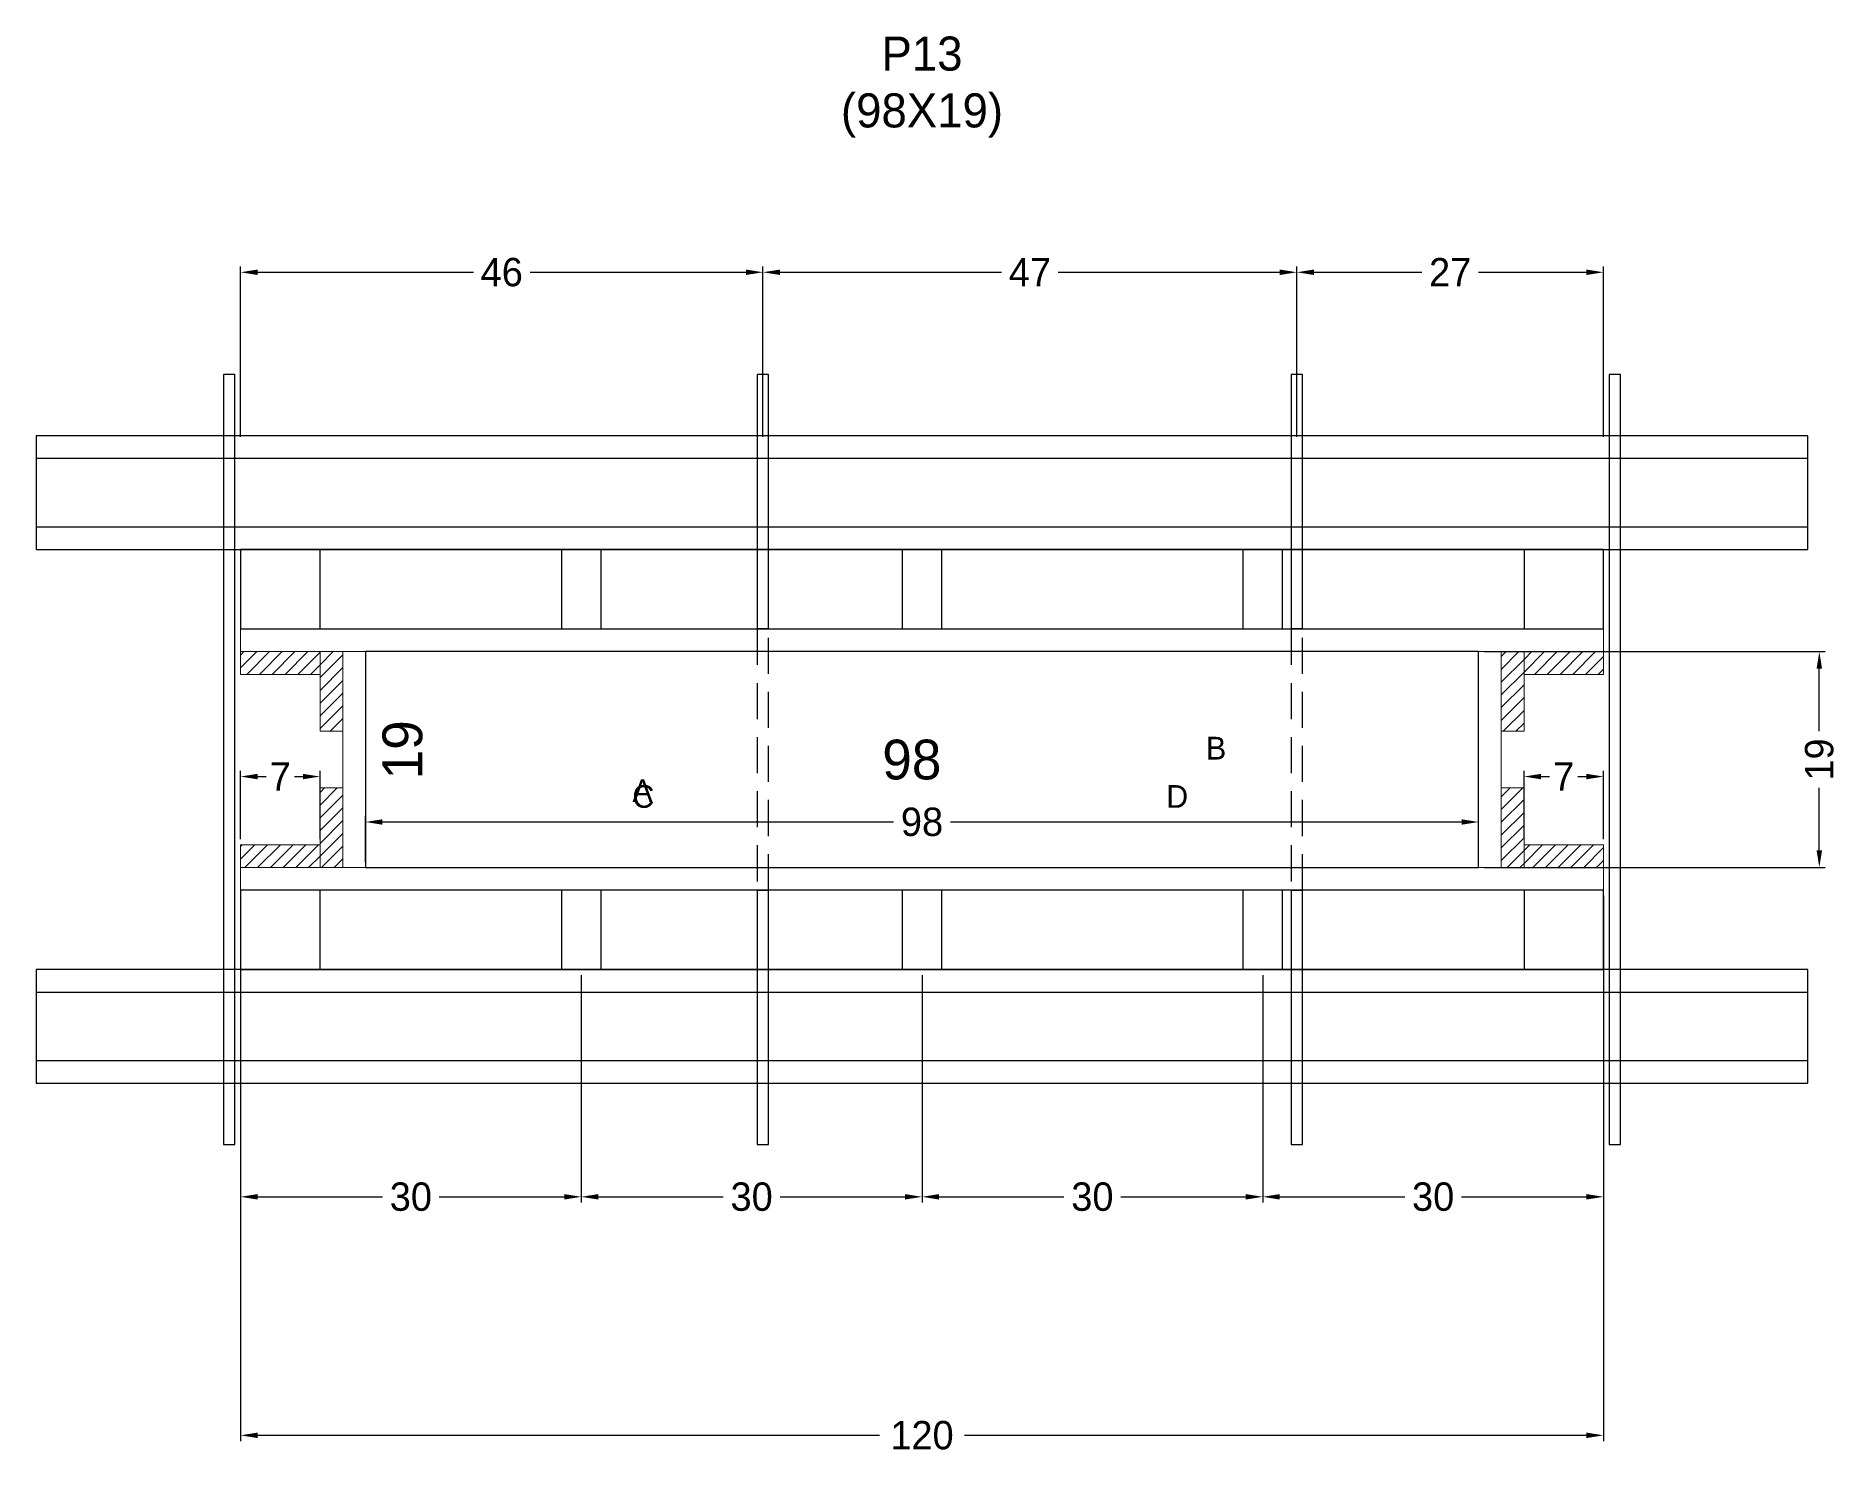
# Model space of a CAD drawing. Header units: centimetres. Extents: x -8500 to 4333, y -490 to 295.
# Drawn here: x -156 to 161.3, y 17.7 to 267.4 of the extents above; entities that cross this region are included whole.
import ezdxf

# ---------------------------------------------------------------- set-up
doc = ezdxf.new("R2010")
doc.units = ezdxf.units.CM
doc.linetypes.add('HIDDEN', pattern=[9.525, 6.35, -3.175])
for name, color, linetype in [('CHAPA', 140, 'Continuous'), ('COTA', 241, 'Continuous'), ('Hachura', 251, 'Continuous'), ('Madeira', 30, 'Continuous'), ('NOMENCLATURA', 7, 'Continuous'), ('Painéis', 200, 'Continuous'), ('Perfil Metálico', 150, 'Continuous'), ('SARRAFO', 251, 'Continuous'), ('TEXTO_GERAL', 7, 'Continuous')]:
    doc.layers.add(name, color=color, linetype=linetype)
doc.dimstyles.new('cotax2', dxfattribs={"dimtxt": 2.5, "dimasz": 1.5, "dimexe": 0.5, "dimexo": 0.5, "dimgap": 0.5, "dimtad": 1, "dimcen": 2.5, "dimazin": 3, "dimtfac": 1, "dimtmove": 0, "dimatfit": 3})
pattern_1 = [(45, (0, 0), (-1.122532, 1.122532), [])]

msp = doc.modelspace()

# ---------------------------------------------------------------- texts
at = {"layer": 'COTA'}
msp.add_text('19', height=7, rotation=90, dxfattribs=at).set_placement((-88, 136.5))
msp.add_text('98', height=7, dxfattribs=at).set_placement((-7, 136.5))
at = {"layer": 'NOMENCLATURA', "insert": (0, 249.5), "char_height": 6, "attachment_point": 8}
msp.add_mtext('P13\\P(98X19)', dxfattribs=at)
at = {"layer": 'TEXTO_GERAL'}
for s, p in [('B', (50, 140)), ('A', (-51, 132.5)), ('C', (-51, 131.5)), ('D', (43, 131.5))]:
    msp.add_text(s, height=4, dxfattribs=at).set_placement(p)

# ---------------------------------------------------------------- blocks, each defined once
blk = doc.blocks.new('_CLOSEDFILLED')
at = {"color": 0, "linetype": 'BYBLOCK'}
blk.add_solid([(-1, 0.16), (0, 0), (-1, -0.16)], dxfattribs=at)
blk = doc.blocks.new('*D27')
for p, q in [((-120, 116), (-120, 20)), ((120, 116), (120, 20)), ((-117, 21), (-7.5, 21)), ((7.5, 21), (117, 21))]:
    blk.add_line(p, q)
at = {"layer": 'Defpoints'}
for p in [(-120, 117), (120, 117), (-120, 21)]:
    blk.add_point(p, dxfattribs=at)
at = {"layer": 'COTA', "xscale": 3, "yscale": 3, "rotation": 180}
blk.add_blockref('_CLOSEDFILLED', (-120, 21), dxfattribs=at)
at = {"layer": 'COTA', "xscale": 3, "yscale": 3}
blk.add_blockref('_CLOSEDFILLED', (120, 21), dxfattribs=at)
at = {"layer": 'COTA', "insert": (0, 21), "char_height": 5, "attachment_point": 5}
blk.add_mtext('120', dxfattribs=at)
blk = doc.blocks.new('*D28')
for p, q in [((-120, 102), (-120, 62)), ((-60, 102), (-60, 62)), ((-117, 63), (-95, 63)), ((-85, 63), (-63, 63))]:
    blk.add_line(p, q)
at = {"layer": 'Defpoints'}
for p in [(-120, 103), (-60, 103), (-120, 63)]:
    blk.add_point(p, dxfattribs=at)
at = {"layer": 'COTA', "xscale": 3, "yscale": 3, "rotation": 180}
blk.add_blockref('_CLOSEDFILLED', (-120, 63), dxfattribs=at)
at = {"layer": 'COTA', "xscale": 3, "yscale": 3}
blk.add_blockref('_CLOSEDFILLED', (-60, 63), dxfattribs=at)
at = {"layer": 'COTA', "insert": (-90, 63), "char_height": 5, "attachment_point": 5}
blk.add_mtext('30', dxfattribs=at)
blk = doc.blocks.new('*D29')
for p, q in [((-60, 102), (-60, 62)), ((0, 102), (0, 62)), ((-57, 63), (-35, 63)), ((-25, 63), (-3, 63))]:
    blk.add_line(p, q)
at = {"layer": 'Defpoints'}
for p in [(-60, 103), (0, 103), (-60, 63)]:
    blk.add_point(p, dxfattribs=at)
at = {"layer": 'COTA', "xscale": 3, "yscale": 3, "rotation": 180}
blk.add_blockref('_CLOSEDFILLED', (-60, 63), dxfattribs=at)
at = {"layer": 'COTA', "xscale": 3, "yscale": 3}
blk.add_blockref('_CLOSEDFILLED', (0, 63), dxfattribs=at)
at = {"layer": 'COTA', "insert": (-30, 63), "char_height": 5, "attachment_point": 5}
blk.add_mtext('30', dxfattribs=at)
blk = doc.blocks.new('*D30')
for p, q in [((0, 102), (0, 62)), ((60, 102), (60, 62)), ((3, 63), (25, 63)), ((35, 63), (57, 63))]:
    blk.add_line(p, q)
at = {"layer": 'Defpoints'}
for p in [(0, 103), (60, 103), (0, 63)]:
    blk.add_point(p, dxfattribs=at)
at = {"layer": 'COTA', "xscale": 3, "yscale": 3, "rotation": 180}
blk.add_blockref('_CLOSEDFILLED', (0, 63), dxfattribs=at)
at = {"layer": 'COTA', "xscale": 3, "yscale": 3}
blk.add_blockref('_CLOSEDFILLED', (60, 63), dxfattribs=at)
at = {"layer": 'COTA', "insert": (30, 63), "char_height": 5, "attachment_point": 5}
blk.add_mtext('30', dxfattribs=at)
blk = doc.blocks.new('*D31')
for p, q in [((60, 102), (60, 62)), ((120, 102), (120, 62)), ((63, 63), (85, 63)), ((95, 63), (117, 63))]:
    blk.add_line(p, q)
at = {"layer": 'Defpoints'}
for p in [(60, 103), (120, 103), (60, 63)]:
    blk.add_point(p, dxfattribs=at)
at = {"layer": 'COTA', "xscale": 3, "yscale": 3, "rotation": 180}
blk.add_blockref('_CLOSEDFILLED', (60, 63), dxfattribs=at)
at = {"layer": 'COTA', "xscale": 3, "yscale": 3}
blk.add_blockref('_CLOSEDFILLED', (120, 63), dxfattribs=at)
at = {"layer": 'COTA', "insert": (90, 63), "char_height": 5, "attachment_point": 5}
blk.add_mtext('30', dxfattribs=at)
blk = doc.blocks.new('*D32')
for p, q in [((-98, 122), (-98, 130)), ((-95, 129), (-5, 129)), ((5, 129), (95, 129)), ((98, 122), (98, 130))]:
    blk.add_line(p, q)
at = {"layer": 'Defpoints'}
for p in [(-98, 129), (-98, 121), (98, 121)]:
    blk.add_point(p, dxfattribs=at)
at = {"layer": 'COTA', "xscale": 3, "yscale": 3, "rotation": 180}
blk.add_blockref('_CLOSEDFILLED', (-98, 129), dxfattribs=at)
at = {"layer": 'COTA', "xscale": 3, "yscale": 3}
blk.add_blockref('_CLOSEDFILLED', (98, 129), dxfattribs=at)
at = {"layer": 'COTA', "insert": (0, 129), "char_height": 5, "attachment_point": 5}
blk.add_mtext('98', dxfattribs=at)
blk = doc.blocks.new('*D33')
for p, q in [((99, 159), (159, 159)), ((158, 145), (158, 156)), ((158, 124), (158, 135)), ((99, 121), (159, 121))]:
    blk.add_line(p, q)
at = {"layer": 'Defpoints'}
for p in [(98, 159), (98, 121), (158, 121)]:
    blk.add_point(p, dxfattribs=at)
at = {"layer": 'COTA', "xscale": 3, "yscale": 3}
for p, rotation in [((158, 159), 90), ((158, 121), -90.00000000000001)]:
    blk.add_blockref('_CLOSEDFILLED', p, dxfattribs=dict(at, rotation=rotation))
at = {"layer": 'COTA', "insert": (158, 140), "char_height": 5, "attachment_point": 5, "rotation": 90}
blk.add_mtext('19', dxfattribs=at)
blk = doc.blocks.new('*D34')
for p, q in [((-120, 126), (-120, 138)), ((-117, 137), (-115.5, 137)), ((-110.5, 137), (-109, 137)), ((-106, 126), (-106, 138))]:
    blk.add_line(p, q)
at = {"layer": 'Defpoints'}
for p in [(-120, 137), (-120, 125), (-106, 125)]:
    blk.add_point(p, dxfattribs=at)
at = {"layer": 'COTA', "xscale": 3, "yscale": 3, "rotation": 180}
blk.add_blockref('_CLOSEDFILLED', (-120, 137), dxfattribs=at)
at = {"layer": 'COTA', "xscale": 3, "yscale": 3}
blk.add_blockref('_CLOSEDFILLED', (-106, 137), dxfattribs=at)
at = {"layer": 'COTA', "insert": (-113, 137), "char_height": 5, "attachment_point": 5}
blk.add_mtext('7', dxfattribs=at)
blk = doc.blocks.new('*D35')
for p, q in [((106, 126), (106, 138)), ((109, 137), (110.5, 137)), ((115.5, 137), (117, 137)), ((120, 126), (120, 138))]:
    blk.add_line(p, q)
at = {"layer": 'Defpoints'}
for p in [(106, 137), (106, 125), (120, 125)]:
    blk.add_point(p, dxfattribs=at)
at = {"layer": 'COTA', "xscale": 3, "yscale": 3, "rotation": 180}
blk.add_blockref('_CLOSEDFILLED', (106, 137), dxfattribs=at)
at = {"layer": 'COTA', "xscale": 3, "yscale": 3}
blk.add_blockref('_CLOSEDFILLED', (120, 137), dxfattribs=at)
at = {"layer": 'COTA', "insert": (113, 137), "char_height": 5, "attachment_point": 5}
blk.add_mtext('7', dxfattribs=at)
blk = doc.blocks.new('*D36')
for p, q in [((-120, 196.8), (-120, 226.8)), ((-117, 225.8), (-79, 225.8)), ((-69, 225.8), (-31, 225.8)), ((-28, 196.8), (-28, 226.8))]:
    blk.add_line(p, q)
at = {"layer": 'Defpoints'}
for p in [(-120, 225.8), (-120, 195.8), (-28, 195.8)]:
    blk.add_point(p, dxfattribs=at)
at = {"layer": 'COTA', "xscale": 3, "yscale": 3, "rotation": 180}
blk.add_blockref('_CLOSEDFILLED', (-120, 225.8), dxfattribs=at)
at = {"layer": 'COTA', "xscale": 3, "yscale": 3}
blk.add_blockref('_CLOSEDFILLED', (-28, 225.8), dxfattribs=at)
at = {"layer": 'COTA', "insert": (-74, 225.8), "char_height": 5, "attachment_point": 5}
blk.add_mtext('46', dxfattribs=at)
blk = doc.blocks.new('*D37')
for p, q in [((-28, 196.8), (-28, 226.8)), ((-25, 225.8), (14, 225.8)), ((24, 225.8), (63, 225.8)), ((66, 196.8), (66, 226.8))]:
    blk.add_line(p, q)
at = {"layer": 'Defpoints'}
for p in [(-28, 225.8), (-28, 195.8), (66, 195.8)]:
    blk.add_point(p, dxfattribs=at)
at = {"layer": 'COTA', "xscale": 3, "yscale": 3, "rotation": 180}
blk.add_blockref('_CLOSEDFILLED', (-28, 225.8), dxfattribs=at)
at = {"layer": 'COTA', "xscale": 3, "yscale": 3}
blk.add_blockref('_CLOSEDFILLED', (66, 225.8), dxfattribs=at)
at = {"layer": 'COTA', "insert": (19, 225.8), "char_height": 5, "attachment_point": 5}
blk.add_mtext('47', dxfattribs=at)
blk = doc.blocks.new('*D38')
for p, q in [((66, 196.8), (66, 226.8)), ((69, 225.8), (88, 225.8)), ((98, 225.8), (117, 225.8)), ((120, 196.8), (120, 226.8))]:
    blk.add_line(p, q)
at = {"layer": 'Defpoints'}
for p in [(66, 225.8), (66, 195.8), (120, 195.8)]:
    blk.add_point(p, dxfattribs=at)
at = {"layer": 'COTA', "xscale": 3, "yscale": 3, "rotation": 180}
blk.add_blockref('_CLOSEDFILLED', (66, 225.8), dxfattribs=at)
at = {"layer": 'COTA', "xscale": 3, "yscale": 3}
blk.add_blockref('_CLOSEDFILLED', (120, 225.8), dxfattribs=at)
at = {"layer": 'COTA', "insert": (93, 225.8), "char_height": 5, "attachment_point": 5}
blk.add_mtext('27', dxfattribs=at)

# ---------------------------------------------------------------- dimensions: what is measured, and where the dimension line sits
at = {"layer": 'COTA'}
for base, p1, p2, picture, middle in [((-120, 225.8), (-120, 195.8), (-28, 195.8), '*D36', (-74, 225.8)), ((-28, 225.8), (-28, 195.8), (66, 195.8), '*D37', (19, 225.8)), ((66, 225.8), (66, 195.8), (120, 195.8), '*D38', (93, 225.8)), ((-120, 137), (-120, 125), (-106, 125), '*D34', (-113, 137)), ((106, 137), (106, 125), (120, 125), '*D35', (113, 137)), ((-98, 129), (-98, 121), (98, 121), '*D32', (0, 129)), ((-120, 21), (-120, 117), (120, 117), '*D27', (0, 21))]:
    dim = msp.add_linear_dim(base=base, p1=p1, p2=p2, dimstyle='cotax2', dxfattribs=at)
    dim.commit()
    dim.dimension.update_dxf_attribs({"geometry": picture, "text_midpoint": middle})
dim = msp.add_linear_dim(base=(158, 121), p1=(98, 121), p2=(98, 159), angle=90, dimstyle='cotax2', dxfattribs=at)
dim.commit()
dim.dimension.update_dxf_attribs({"geometry": '*D33', "text_midpoint": (158, 140)})
for base, p1, p2, picture, middle in [((-120, 63), (-120, 103), (-60, 103), '*D28', (-90, 63)), ((-60, 63), (-60, 103), (0, 103), '*D29', (-30, 63)), ((0, 63), (0, 103), (60, 103), '*D30', (30, 63)), ((60, 63), (60, 103), (120, 103), '*D31', (90, 63))]:
    dim = msp.add_linear_dim(base=base, p1=p1, p2=p2, text='30', dimstyle='cotax2', dxfattribs=at)
    dim.commit()
    dim.dimension.update_dxf_attribs({"geometry": picture, "text_midpoint": middle})

# ---------------------------------------------------------------- hatches: boundary and pattern name
at = {"layer": 'Hachura'}
h = msp.add_hatch(dxfattribs=at)
h.set_pattern_fill('ANSI31')
h.set_pattern_definition(pattern_1)
h.paths.add_polyline_path([(-120, 155), (-106, 155), (-106, 159), (-120, 159)])
h = msp.add_hatch(dxfattribs=at)
h.set_pattern_fill('ANSI31')
h.set_pattern_definition(pattern_1)
h.paths.add_polyline_path([(-106, 145), (-102, 145), (-102, 159), (-106, 159)])
h = msp.add_hatch(dxfattribs=at)
h.set_pattern_fill('ANSI31')
h.set_pattern_definition(pattern_1)
h.paths.add_polyline_path([(102, 145), (106, 145), (106, 159), (102, 159)])
h = msp.add_hatch(dxfattribs=at)
h.set_pattern_fill('ANSI31')
h.set_pattern_definition(pattern_1)
h.paths.add_polyline_path([(106, 155), (120, 155), (120, 159), (106, 159)])
h = msp.add_hatch(dxfattribs=at)
h.set_pattern_fill('ANSI31')
h.set_pattern_definition(pattern_1)
h.paths.add_polyline_path([(-106, 121), (-102, 121), (-102, 135), (-106, 135)])
h = msp.add_hatch(dxfattribs=at)
h.set_pattern_fill('ANSI31')
h.set_pattern_definition(pattern_1)
h.paths.add_polyline_path([(102, 121), (106, 121), (106, 135), (102, 135)])
h = msp.add_hatch(dxfattribs=at)
h.set_pattern_fill('ANSI31')
h.set_pattern_definition(pattern_1)
h.paths.add_polyline_path([(-120, 121), (-106, 121), (-106, 125), (-120, 125)])
h = msp.add_hatch(dxfattribs=at)
h.set_pattern_fill('ANSI31')
h.set_pattern_definition(pattern_1)
h.paths.add_polyline_path([(106, 121), (120, 121), (120, 125), (106, 125)])

# ---------------------------------------------------------------- linework, layer by layer
at = {"layer": 'CHAPA', "lineweight": 18}
for points in [[(-120, 159), (120, 159), (120, 163), (-120, 163)], [(-120, 159), (120, 159), (120, 163), (-120, 163)], [(-102, 121), (-98, 121), (-98, 159), (-102, 159)], [(-102, 121), (-98, 121), (-98, 159), (-102, 159)], [(98, 121), (102, 121), (102, 159), (98, 159)], [(98, 121), (102, 121), (102, 159), (98, 159)], [(-120, 117), (120, 117), (120, 121), (-120, 121)], [(-120, 117), (120, 117), (120, 121), (-120, 121)]]:
    msp.add_lwpolyline(points, close=True, dxfattribs=at)
at = {"layer": 'Hachura'}
for points in [[(-123, 72.2), (-121, 72.2), (-121, 207.8), (-123, 207.8)], [(-29, 163), (-27, 163), (-27, 207.8), (-29, 207.8)], [(65, 163), (67, 163), (67, 207.8), (65, 207.8)], [(121, 72.2), (123, 72.2), (123, 207.8), (121, 207.8)], [(-29, 72.2), (-27, 72.2), (-27, 117), (-29, 117)], [(65, 72.2), (67, 72.2), (67, 117), (65, 117)]]:
    msp.add_lwpolyline(points, close=True, dxfattribs=at)
at = {"layer": 'Hachura', "linetype": 'HIDDEN'}
for points in [[(-29, 117), (-27, 117), (-27, 163), (-29, 163)], [(65, 117), (67, 117), (67, 163), (65, 163)]]:
    msp.add_lwpolyline(points, close=True, dxfattribs=at)
at = {"layer": 'Madeira', "color": 126}
for points in [[(-120, 163), (120, 163), (120, 177), (-120, 177)], [(-120, 163), (-106, 163), (-106, 177), (-120, 177)], [(-63.5, 163), (-56.5, 163), (-56.5, 177), (-63.5, 177)], [(-3.5, 163), (3.5, 163), (3.5, 177), (-3.5, 177)], [(56.5, 163), (63.5, 163), (63.5, 177), (56.5, 177)], [(106, 163), (120, 163), (120, 177), (106, 177)], [(-120, 103), (120, 103), (120, 117), (-120, 117)], [(-120, 103), (-106, 103), (-106, 117), (-120, 117)], [(-63.5, 103), (-56.5, 103), (-56.5, 117), (-63.5, 117)], [(-3.5, 103), (3.5, 103), (3.5, 117), (-3.5, 117)], [(56.5, 103), (63.5, 103), (63.5, 117), (56.5, 117)], [(106, 103), (120, 103), (120, 117), (106, 117)]]:
    msp.add_lwpolyline(points, close=True, dxfattribs=at)
at = {"layer": 'Painéis'}
msp.add_lwpolyline([(-98, 121), (98, 121), (98, 159), (-98, 159)], close=True, dxfattribs=at)
at = {"layer": 'Perfil Metálico', "color": 224}
for points in [[(-156, 177), (156, 177), (156, 197), (-156, 197)], [(-156, 181), (156, 181), (156, 193), (-156, 193)], [(-156, 83), (156, 83), (156, 103), (-156, 103)], [(-156, 87), (156, 87), (156, 99), (-156, 99)]]:
    msp.add_lwpolyline(points, close=True, dxfattribs=at)
at = {"layer": 'SARRAFO', "color": 251, "lineweight": 13}
for points in [[(-120, 155), (-106, 155), (-106, 159), (-120, 159)], [(-106, 145), (-102, 145), (-102, 159), (-106, 159)], [(102, 145), (106, 145), (106, 159), (102, 159)], [(106, 155), (120, 155), (120, 159), (106, 159)], [(-106, 121), (-102, 121), (-102, 135), (-106, 135)], [(102, 121), (106, 121), (106, 135), (102, 135)], [(-120, 121), (-106, 121), (-106, 125), (-120, 125)], [(106, 121), (120, 121), (120, 125), (106, 125)]]:
    msp.add_lwpolyline(points, close=True, dxfattribs=at)

msp.set_redraw_order([(e.dxf.handle, doc.entitydb.next_handle()) for e in msp.query("TEXT MTEXT ATTDEF DIMENSION ARC_DIMENSION")])  # texts and dimensions are drawn at this point

doc.saveas('drawing.dxf')
